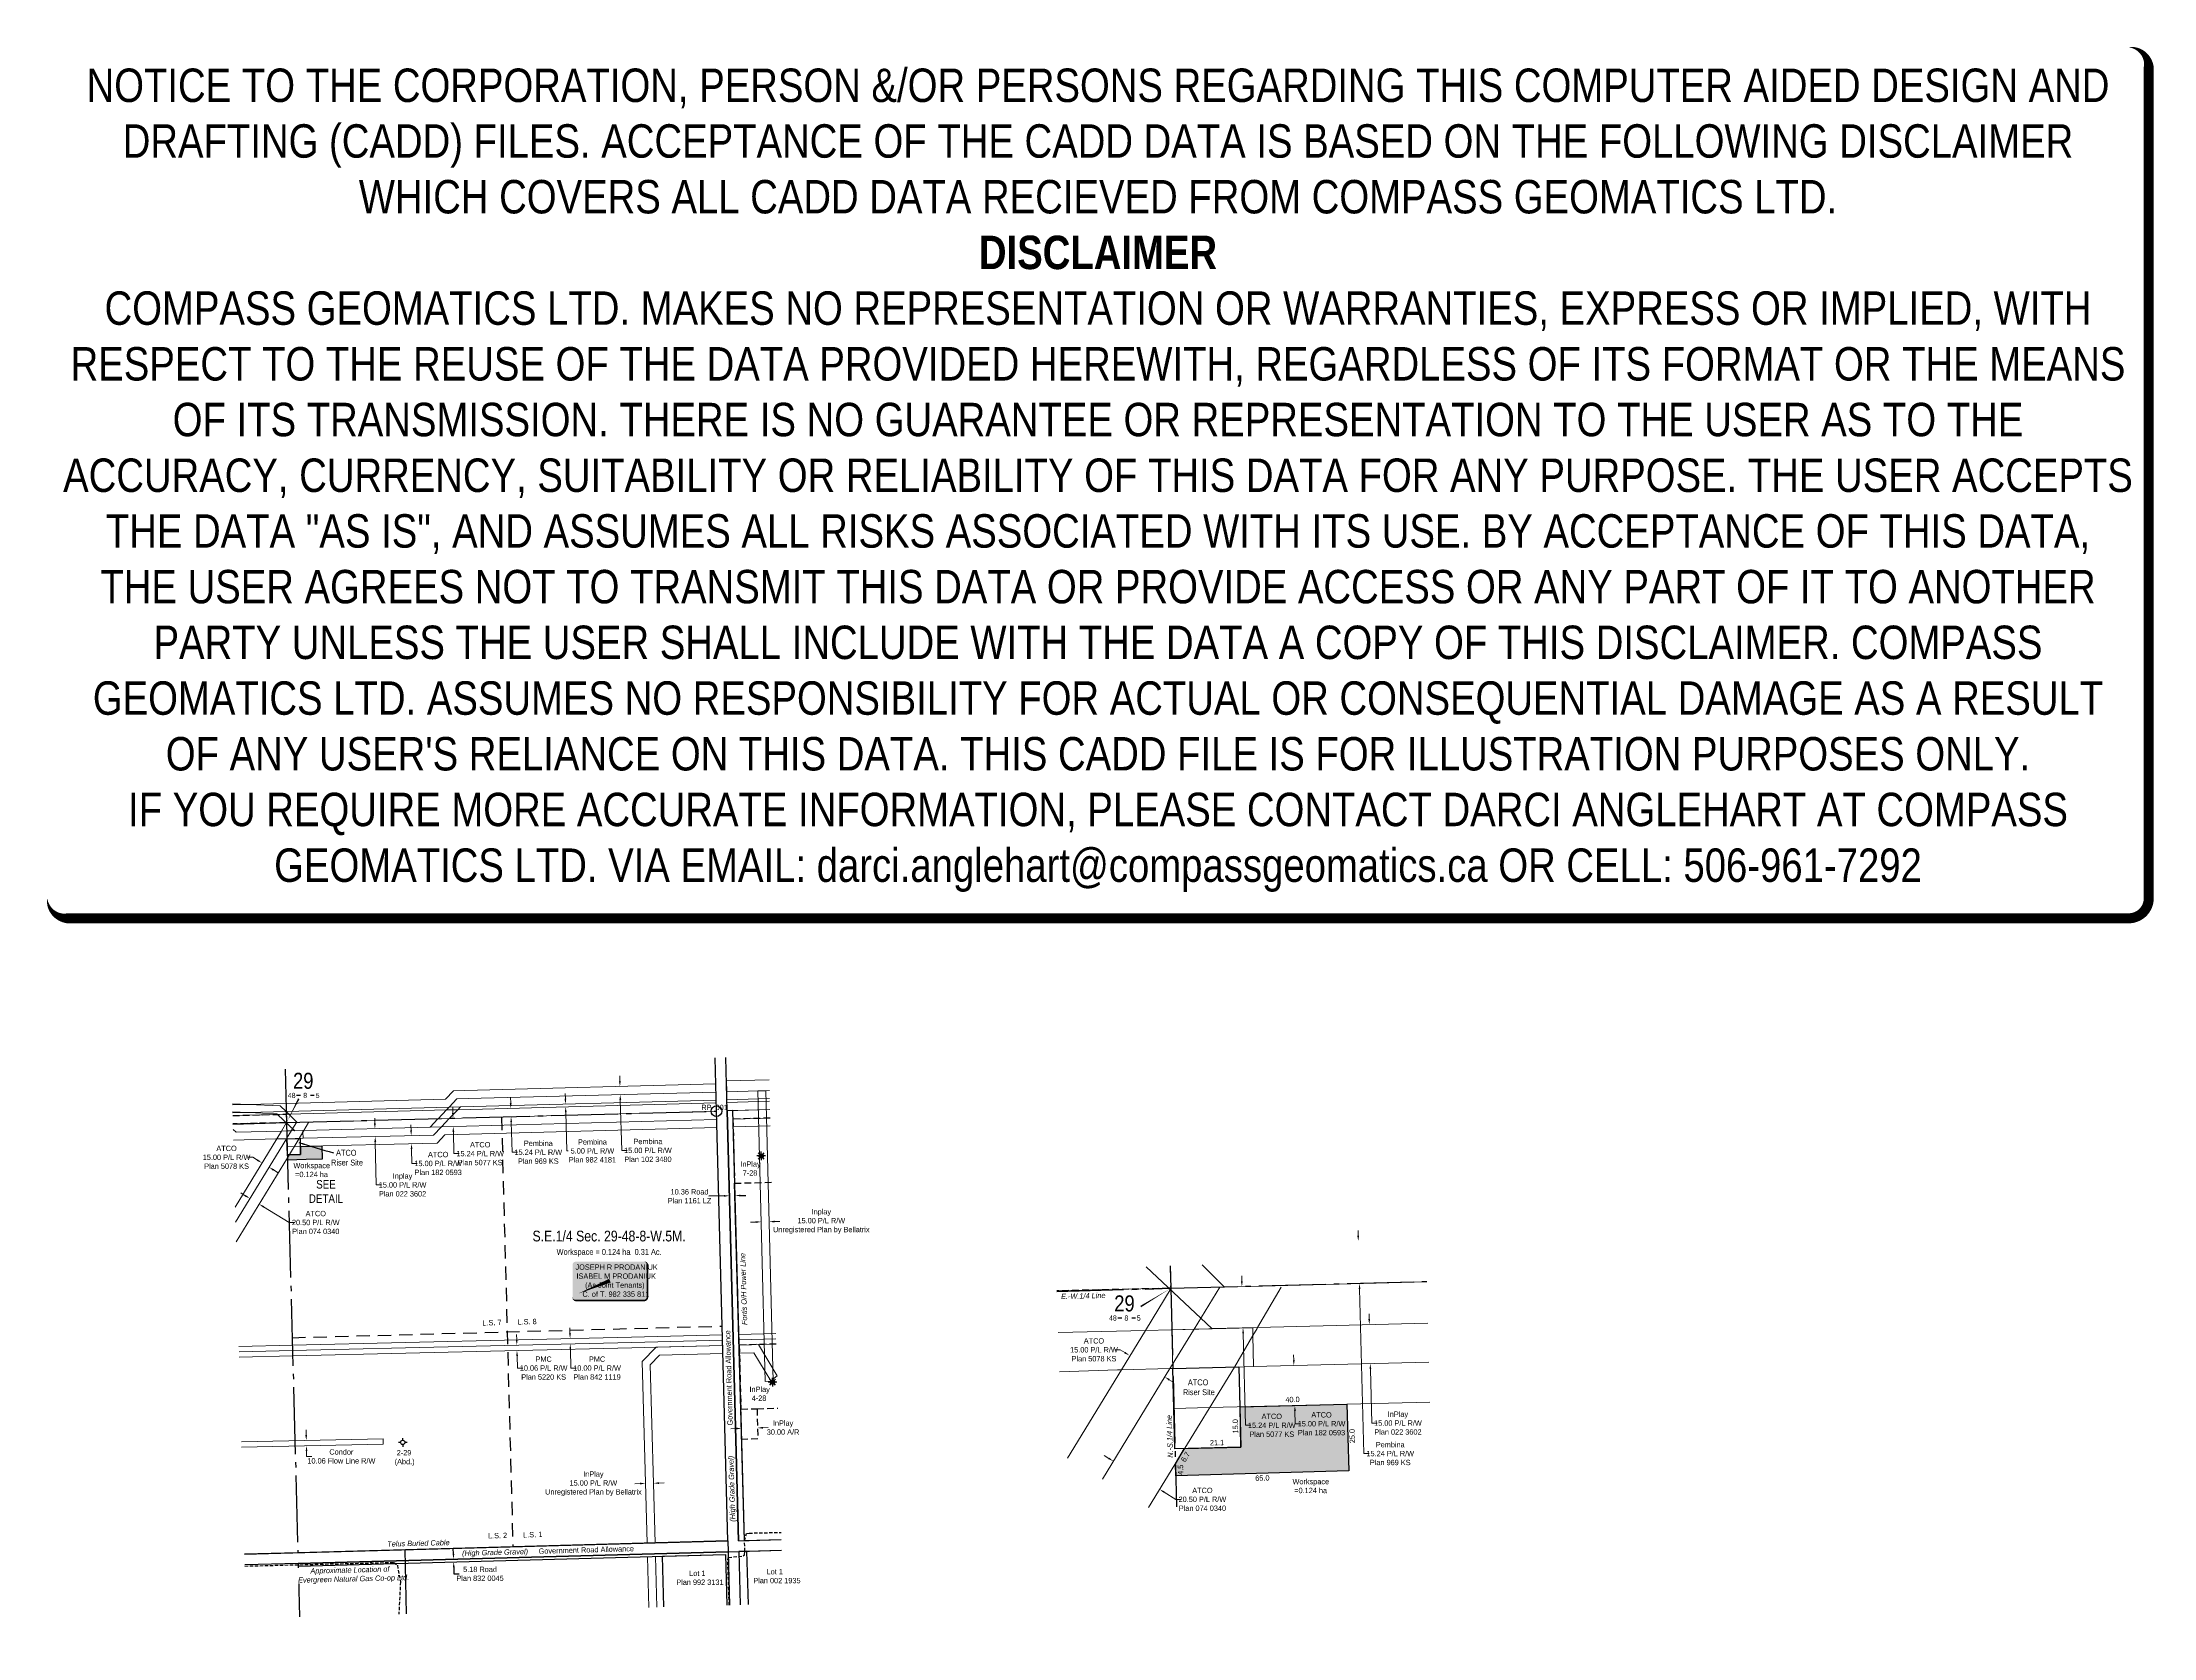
# Model space of a CAD drawing. Extents: x 624192 to 628140, y 5891912 to 5894896.
import ezdxf
from ezdxf.enums import TextEntityAlignment as Align

# ---------------------------------------------------------------- set-up
doc = ezdxf.new("R2010")
doc.units = 0
doc.header["$LTSCALE"] = 5
doc.header["$PDSIZE"] = 0.5
for name, pattern in [('foc-ACCESSROAD', [3.75, 2.5, -1.25]), ('foc-LSD', [8, 5, -3]), ('foc-QUARTERLINE', [33, 25, -3, 2, -3]), ('UG_PIPE', [1.875, 1.25, -0.625])]:
    doc.linetypes.add(name, pattern=pattern)
doc.layers.get('Defpoints').update_dxf_attribs({"color": 9})
for name, color, linetype in [('10', 1, 'Continuous'), ('35', 37, 'Continuous'), ('9', 3, 'Continuous'), ('AS-OWNER', 7, 'Continuous'), ('AS-PIPE-UG', 44, 'UG_PIPE'), ('AS-PIPE-UG-T', 44, 'Continuous'), ('AS-POWER', 104, 'foc-POWER'), ('AS-POWER-T', 104, 'Continuous'), ('AS-TELUS', 224, 'foc-TEL'), ('C-RW', 13, 'Continuous'), ('C-SYMBOL', 7, 'Continuous'), ('C-WS', 13, 'foc-ACCESSROAD'), ('DETAIL-T', 7, 'Continuous'), ('F-AR', 190, 'foc-ACCESSROAD'), ('F-RW', 190, 'Continuous'), ('F-WS', 190, 'foc-ACCESSROAD'), ('F-WS-S', 190, 'Continuous'), ('L-AREAREQUIRED', 7, 'Continuous'), ('L-ROAD-T', 7, 'Continuous'), ('L-SEC', 7, 'Continuous'), ('L-SECLBL', 7, 'Continuous'), ('L-SECQ', 8, 'foc-QUARTERLINE'), ('L-SECTION-LSD', 7, 'foc-LSD'), ('L-TITLEDB', 4, 'Continuous'), ('L-TITLEDB-T', 4, 'Continuous'), ('P-TEMP-H', 41, 'Continuous'), ('P-TEMP_WORKSPACE', 46, 'Continuous')]:
    doc.layers.add(name, color=color, linetype=linetype)
for name, color, linetype, lineweight in [('C-RW-T', 13, 'Continuous', 9), ('C-WS-T', 13, 'Continuous', 9), ('F-AR-T', 190, 'Continuous', 9), ('F-RW-T', 190, 'Continuous', 9), ('F-WS-T', 190, 'Continuous', 9), ('Level 27', 250, 'Continuous', 0), ('P-TEMP-T', 46, 'Continuous', 18), ('T-TEXT', 48, 'Continuous', 18)]:
    doc.layers.add(name, color=color, linetype=linetype, lineweight=lineweight)
doc.layers.add('DISCLAIMER', color=7, linetype='Continuous', plot=False)
doc.styles.add('100L', font='ARIALN.TTF', dxfattribs={"height": 11})
doc.styles.add('175L', font='ARIALN.TTF', dxfattribs={"height": 20})
doc.styles.add('80', font='ARIALN.TTF', dxfattribs={"height": 10})
doc.styles.add('80CG', font='ARIALN.TTF', dxfattribs={"height": 10})
doc.styles.add('80L', font='ARIALN.TTF', dxfattribs={"height": 10})
doc.styles.add('80LS', font='ARIALNI.TTF', dxfattribs={"height": 10})
doc.styles.add('foc-LtypeFont', font='ARIALN.TTF', dxfattribs={"height": 7.35})
doc.styles.add('SIMPLEX', font='ARIALN.TTF')
doc.linetypes.add('foc-POWER', pattern='A,6,-1,["P",foc-LtypeFont,S=0.2,R=0,X=-0.625,Y=-0.75],-1.24,4', length=12.24)
doc.linetypes.add('foc-TEL', pattern='A,2,-1,["T",foc-LtypeFont,S=0.2,R=0,X=-0.425,Y=-0.75],-1.24,8', length=12.24)
doc.dimstyles.new('Compass 5 000', dxfattribs={"dimscale": 5, "dimtxt": 9, "dimasz": 2, "dimexe": 0.2, "dimexo": 0.0625, "dimgap": 0.5, "dimtad": 0, "dimtih": 1, "dimtoh": 1, "dimzin": 0, "dimdsep": 46, "dimtxsty": '80CG', "dimcen": 0.1, "dimse1": 1, "dimse2": 1, "dimclrd": 256, "dimclrt": 256, "dimaunit": 1, "dimadec": 4, "dimazin": 0, "dimtfac": 0.06, "dimtofl": 0, "dimtmove": 0, "dimatfit": 1, "dimfxl": 0.2, "dimtolj": 1, "dimtzin": 0, "dimlwd": -1, "dimarcsym": 0})

# ---------------------------------------------------------------- blocks, each defined once
blk = doc.blocks.new('L-SECLBL')
at = {"layer": '9', "color": 7}
for p, q in [((-5.1, -27.8), (-12.3, -27.8)), ((20.7, -27.8), (13.5, -27.8))]:
    blk.add_line(p, q, dxfattribs=at)
at = {"layer": '10', "color": 2, "style": 'SIMPLEX'}
blk.add_attdef('SEC', text='', height=30, dxfattribs=at).set_placement((0, 0), align=Align.MIDDLE)
at = {"layer": '10', "color": 5, "style": '80L'}
blk.add_attdef('TWP', text='', height=9.5, dxfattribs=at).set_placement((-14.4, -27.4), align=Align.MIDDLE_RIGHT)
blk.add_attdef('RGE', text='', height=9.5, dxfattribs=at).set_placement((3.6, -27.4), align=Align.MIDDLE_CENTER)
blk.add_attdef('MER', text='', height=9.5, dxfattribs=at).set_placement((23.2, -27.4), align=Align.MIDDLE_LEFT)
blk = doc.blocks.new('*U423')
h = blk.add_hatch(color=59)
edge = h.paths.add_edge_path()
edge.add_line((-64, -37), (64, -37))
edge.add_arc((64, -31), 6, 270, 360)
edge.add_line((70, -31), (70, 29.5))
edge.add_arc((64, 29.5), 6, 0, 90)
edge.add_line((64, 35.5), (-64, 35.5))
edge.add_arc((-64, 29.5), 6, 90, 180)
edge.add_line((-70, 29.5), (-70, -31))
edge.add_arc((-64, -31), 6, 180, 270)
at = {"color": 1, "flags": 128}
blk.add_lwpolyline([(-64, -37, 3, 3, 0), (64, -37, 3, 3, 0.414214), (70, -31, 3, 3, 0), (70, 29.5, 3, 0, 0.414214), (64, 35.5, 0, 0, 0), (-64, 35.5, 0, 0, 0.414214), (-70, 29.5, 0, 0, 0), (-70, -31, 0, 3, 0.414214)], format="xyseb", close=True, dxfattribs=at)
blk.add_lwpolyline([(-59.4, -24.2, 0, 7.5, 0), (0, 0, 0, 0, 0)], format="xyseb", dxfattribs=at)
at = {"color": 1, "style": '80'}
blk.add_attdef('ENTER_TEXT_001', (-36, -5), '', height=10, dxfattribs=at)
blk = doc.blocks.new('*D424')
at = {"layer": 'C-RW-T', "transparency": 16777216}
for p, q in [((624571.9, 5892739.1), (624563.4, 5892744.3)), ((624606, 5892718.3), (624654.1, 5892689)), ((624654.1, 5892689), (624664.1, 5892689))]:
    blk.add_line(p, q, dxfattribs=at)
for points in [[(624572.8, 5892740.5), (624571.1, 5892737.7), (624580.5, 5892733.9)], [(624606.9, 5892719.7), (624605.2, 5892716.9), (624597.5, 5892723.5)]]:
    blk.add_solid(points, dxfattribs=at)
at = {"layer": 'Defpoints', "color": 0, "transparency": 16777216}
for p in [(624596.1, 5892759.5), (624613.1, 5892749.1), (624597.5, 5892723.5)]:
    blk.add_point(p, dxfattribs=at)
at = {"layer": 'C-RW-T', "transparency": 16777216, "insert": (624703.6, 5892689), "char_height": 10, "attachment_point": 5, "style": '80CG'}
blk.add_mtext('\\A1;ATCO\\P20.50 P/L R/W\\PPlan 074 0340', dxfattribs=at)
blk = doc.blocks.new('*D425')
at = {"layer": 'C-RW-T', "transparency": 16777216}
for p, q in [((624585.9, 5892810.9), (624575.9, 5892810.9)), ((624594.4, 5892805.7), (624585.9, 5892810.9)), ((624624.7, 5892787.3), (624633.3, 5892782.1))]:
    blk.add_line(p, q, dxfattribs=at)
for points in [[(624595.3, 5892807.1), (624593.5, 5892804.3), (624603, 5892800.5)], [(624625.6, 5892788.7), (624623.8, 5892785.8), (624616.2, 5892792.5)]]:
    blk.add_solid(points, dxfattribs=at)
at = {"layer": 'Defpoints', "color": 0, "transparency": 16777216}
for p in [(624616.2, 5892792.5), (624574.1, 5892753.1), (624587.3, 5892745)]:
    blk.add_point(p, dxfattribs=at)
at = {"layer": 'C-RW-T', "transparency": 16777216, "insert": (624536.8, 5892810.9), "char_height": 10, "attachment_point": 5, "style": '80CG'}
blk.add_mtext('\\A1;ATCO\\P15.00 P/L R/W\\PPlan 5078 KS', dxfattribs=at)
blk = doc.blocks.new('*D426')
at = {"layer": 'Defpoints', "color": 0, "transparency": 16777216}
for p in [(624753.9, 5892863), (624754.2, 5892848.3), (624814.7, 5892849.8)]:
    blk.add_point(p, dxfattribs=at)
at = {"layer": 'F-RW-T', "transparency": 16777216}
for p, q in [((624814.1, 5892874.4), (624813.8, 5892884.4)), ((624814.9, 5892839.8), (624816.8, 5892759.3)), ((624816.8, 5892759.3), (624826.8, 5892759.3))]:
    blk.add_line(p, q, dxfattribs=at)
for points in [[(624815.7, 5892874.5), (624812.4, 5892874.4), (624814.3, 5892864.4)], [(624816.6, 5892839.8), (624813.2, 5892839.7), (624814.7, 5892849.8)]]:
    blk.add_solid(points, dxfattribs=at)
at = {"layer": 'F-RW-T', "transparency": 16777216, "insert": (624865.9, 5892759.3), "char_height": 10, "attachment_point": 5, "style": '80CG'}
blk.add_mtext('\\A1;Inplay\\P15.00 P/L R/W\\PPlan 022 3602', dxfattribs=at)
blk = doc.blocks.new('*D429')
at = {"layer": 'Defpoints', "color": 0, "transparency": 16777216}
for p in [(625179.2, 5892472.1), (625263.4, 5892474.1), (625263.7, 5892464)]:
    blk.add_point(p, dxfattribs=at)
at = {"layer": 'F-RW-T', "transparency": 16777216}
for p, q in [((625178.9, 5892482.1), (625178.7, 5892492)), ((625179.7, 5892451.9), (625180.5, 5892416.7)), ((625180.5, 5892416.7), (625190.5, 5892416.7))]:
    blk.add_line(p, q, dxfattribs=at)
for points in [[(625180.6, 5892482.1), (625177.3, 5892482), (625179.2, 5892472.1)], [(625181.3, 5892452), (625178, 5892451.9), (625179.4, 5892461.9)]]:
    blk.add_solid(points, dxfattribs=at)
at = {"layer": 'F-RW-T', "transparency": 16777216, "insert": (625229.6, 5892416.7), "char_height": 10, "attachment_point": 5, "style": '80CG'}
blk.add_mtext('\\A1;PMC\\P10.00 P/L R/W\\PPlan 842 1119', dxfattribs=at)
blk = doc.blocks.new('*D430')
at = {"layer": 'Defpoints', "color": 0, "transparency": 16777216}
for p in [(625201.5, 5892462.5), (625079.8, 5892449.6), (625201.7, 5892452.5)]:
    blk.add_point(p, dxfattribs=at)
at = {"layer": 'F-RW-T', "transparency": 16777216}
for p, q in [((625079.4, 5892469.5), (625079.1, 5892479.5)), ((625080.1, 5892439.6), (625080.6, 5892416.7)), ((625080.6, 5892416.7), (625090.6, 5892416.7))]:
    blk.add_line(p, q, dxfattribs=at)
for points in [[(625081, 5892469.6), (625077.7, 5892469.5), (625079.6, 5892459.5)], [(625081.7, 5892439.6), (625078.4, 5892439.5), (625079.8, 5892449.6)]]:
    blk.add_solid(points, dxfattribs=at)
at = {"layer": 'F-RW-T', "transparency": 16777216, "insert": (625129.7, 5892416.7), "char_height": 10, "attachment_point": 5, "style": '80CG'}
blk.add_mtext('\\A1;PMC\\P10.06 P/L R/W\\PPlan 5220 KS', dxfattribs=at)
blk = doc.blocks.new('*D431')
at = {"layer": 'C-RW-T', "transparency": 16777216}
for p, q in [((624881.9, 5892861.4), (624881.6, 5892871.4)), ((624882.7, 5892826.4), (624883.4, 5892799.4)), ((624883.4, 5892799.4), (624893.4, 5892799.4))]:
    blk.add_line(p, q, dxfattribs=at)
for points in [[(624883.5, 5892861.4), (624880.2, 5892861.3), (624882.1, 5892851.4)], [(624884.4, 5892826.5), (624881.1, 5892826.4), (624882.5, 5892836.4)]]:
    blk.add_solid(points, dxfattribs=at)
at = {"layer": 'Defpoints', "color": 0, "transparency": 16777216}
for p in [(624882.5, 5892836.4), (624883.4, 5892851.4), (624883.8, 5892836.4)]:
    blk.add_point(p, dxfattribs=at)
at = {"layer": 'C-RW-T', "transparency": 16777216, "insert": (624932.5, 5892799.4), "char_height": 10, "attachment_point": 5, "style": '80CG'}
blk.add_mtext('\\A1;ATCO\\P15.00 P/L R/W\\PPlan 182 0593', dxfattribs=at)
blk = doc.blocks.new('*D432')
at = {"layer": 'Defpoints', "color": 0, "transparency": 16777216}
for p in [(625014.7, 5892901.2), (625015.1, 5892885.4), (625068.8, 5892886.8)]:
    blk.add_point(p, dxfattribs=at)
at = {"layer": 'F-RW-T', "transparency": 16777216}
for p, q in [((625068.1, 5892912.6), (625067.8, 5892922.6)), ((625069.1, 5892876.8), (625070.6, 5892820.4)), ((625070.6, 5892820.4), (625080.6, 5892820.4))]:
    blk.add_line(p, q, dxfattribs=at)
for points in [[(625069.8, 5892912.7), (625066.4, 5892912.6), (625068.4, 5892902.6)], [(625070.7, 5892876.9), (625067.4, 5892876.8), (625068.8, 5892886.8)]]:
    blk.add_solid(points, dxfattribs=at)
at = {"layer": 'F-RW-T', "transparency": 16777216, "insert": (625119.7, 5892820.4), "char_height": 10, "attachment_point": 5, "style": '80CG'}
blk.add_mtext('\\A1;Pembina\\P15.24 P/L R/W\\PPlan 969 KS', dxfattribs=at)
blk = doc.blocks.new('*D433')
at = {"layer": 'Defpoints', "color": 0, "transparency": 16777216}
for p in [(625139, 5892909.6), (625139.1, 5892904.5), (625170.8, 5892905.3)]:
    blk.add_point(p, dxfattribs=at)
at = {"layer": 'F-RW-T', "transparency": 16777216}
for p, q in [((625170.4, 5892920.4), (625170.1, 5892930.4)), ((625171, 5892895.3), (625172.9, 5892822.9)), ((625172.9, 5892822.9), (625182.9, 5892822.9))]:
    blk.add_line(p, q, dxfattribs=at)
for points in [[(625172, 5892920.5), (625168.7, 5892920.4), (625170.6, 5892910.4)], [(625172.7, 5892895.4), (625169.4, 5892895.3), (625170.8, 5892905.3)]]:
    blk.add_solid(points, dxfattribs=at)
at = {"layer": 'F-RW-T', "transparency": 16777216, "insert": (625220.9, 5892822.9), "char_height": 10, "attachment_point": 5, "style": '80CG', "bg_fill": 3, "box_fill_scale": 1.1, "bg_fill_color": 256, "bg_fill_true_color": 13158600, "bg_fill_transparency": 0}
blk.add_mtext('\\A1;Pembina\\P5.00 P/L R/W\\PPlan 982 4181', dxfattribs=at)
blk = doc.blocks.new('*D434')
at = {"layer": 'C-RW-T', "transparency": 16777216}
for p, q in [((624959.9, 5892893.9), (624959.6, 5892903.9)), ((624960.9, 5892858.3), (624962, 5892817.8)), ((624962, 5892817.8), (624972, 5892817.8))]:
    blk.add_line(p, q, dxfattribs=at)
for points in [[(624961.6, 5892894), (624958.3, 5892893.9), (624960.2, 5892883.9)], [(624962.6, 5892858.4), (624959.2, 5892858.3), (624960.6, 5892868.3)]]:
    blk.add_solid(points, dxfattribs=at)
at = {"layer": 'Defpoints', "color": 0, "transparency": 16777216}
for p in [(624960.6, 5892868.3), (624965.1, 5892884.1), (624965.5, 5892868.5)]:
    blk.add_point(p, dxfattribs=at)
at = {"layer": 'C-RW-T', "transparency": 16777216, "insert": (625011.1, 5892817.8), "char_height": 10, "attachment_point": 5, "style": '80CG'}
blk.add_mtext('\\A1;ATCO\\P15.24 P/L R/W\\PPlan 5077 KS', dxfattribs=at)
blk = doc.blocks.new('*D435')
at = {"layer": 'Defpoints', "color": 0, "transparency": 16777216}
for p in [(625246.1, 5892942.7), (625272.4, 5892943.4), (625246.5, 5892927.5)]:
    blk.add_point(p, dxfattribs=at)
at = {"layer": 'F-RW-T', "transparency": 16777216}
for p, q in [((625272.1, 5892953.4), (625271.9, 5892963.4)), ((625273.1, 5892918.3), (625275.6, 5892823.8)), ((625275.6, 5892823.8), (625285.6, 5892823.8))]:
    blk.add_line(p, q, dxfattribs=at)
for points in [[(625273.8, 5892953.4), (625270.5, 5892953.3), (625272.4, 5892943.4)], [(625274.7, 5892918.3), (625271.4, 5892918.2), (625272.8, 5892928.3)]]:
    blk.add_solid(points, dxfattribs=at)
at = {"layer": 'F-RW-T', "transparency": 16777216, "insert": (625324.7, 5892823.8), "char_height": 10, "attachment_point": 5, "style": '80CG'}
blk.add_mtext('\\A1;Pembina\\P15.00 P/L R/W\\PPlan 102 3480', dxfattribs=at)
blk = doc.blocks.new('GAS')
h = blk.add_hatch(color=255)
h.dxf.hatch_style = 1
edge = h.paths.add_edge_path()
edge.add_arc((0, 0), 0.9, 0, 360)
for p, q in [((-0.81, 0), (-1.62, 0)), ((-0.57, 0.57), (-1.14, 1.14)), ((0, 0.81), (0, 1.62)), ((0.57, 0.57), (1.14, 1.14)), ((1.62, 0), (0.81, 0)), ((-0.57, -0.57), (-1.14, -1.14)), ((0, -0.81), (0, -1.62)), ((1.14, -1.14), (0.57, -0.57))]:
    blk.add_line(p, q)
blk.add_circle((0, 0), 0.8)
blk = doc.blocks.new('GABD')
for p, q in [((-0.81, 0), (-1.62, 0)), ((0, 0.81), (0, 1.62)), ((1.62, 0), (0.81, 0)), ((0, -0.81), (0, -1.62))]:
    blk.add_line(p, q)
blk.add_circle((0, 0), 0.8)
blk = doc.blocks.new('*D451')
at = {"layer": 'Defpoints', "color": 0, "transparency": 16777216}
for p in [(625487.8, 5892739.3), (625479.1, 5892664), (625489.7, 5892664.3)]:
    blk.add_point(p, dxfattribs=at)
at = {"layer": 'L-TITLEDB-T', "transparency": 16777216}
for p, q in [((625467.2, 5892738.8), (625438.5, 5892738)), ((625497.8, 5892739.6), (625507.8, 5892739.8))]:
    blk.add_line(p, q, dxfattribs=at)
for points in [[(625467.1, 5892740.4), (625467.2, 5892737.1), (625477.2, 5892739)], [(625497.7, 5892741.2), (625497.8, 5892737.9), (625487.8, 5892739.3)]]:
    blk.add_solid(points, dxfattribs=at)
at = {"layer": 'L-TITLEDB-T', "transparency": 16777216, "insert": (625402.5, 5892738), "char_height": 10, "attachment_point": 5, "style": '80CG'}
blk.add_mtext('\\A1;10.36 Road\\PPlan 1161 LZ', dxfattribs=at)
blk = doc.blocks.new('*D452')
at = {"layer": 'Defpoints', "color": 0, "transparency": 16777216}
for p in [(625499.6, 5892308.7), (625529.6, 5892309.6), (625529.7, 5892304.8)]:
    blk.add_point(p, dxfattribs=at)
at = {"layer": 'F-AR-T', "transparency": 16777216}
for p, q in [((625489.7, 5892303.7), (625479.7, 5892303.4)), ((625539.7, 5892305.1), (625549.7, 5892305.4))]:
    blk.add_line(p, q, dxfattribs=at)
for points in [[(625489.7, 5892305.4), (625489.8, 5892302), (625499.7, 5892304)], [(625539.6, 5892306.8), (625539.7, 5892303.4), (625529.7, 5892304.8)]]:
    blk.add_solid(points, dxfattribs=at)
at = {"layer": 'F-AR-T', "transparency": 16777216, "insert": (625577.4, 5892305.4), "char_height": 10, "attachment_point": 5, "style": '80CG'}
blk.add_mtext('\\A1;InPlay\\P30.00 A/R', dxfattribs=at)
blk = doc.blocks.new('*D453')
at = {"layer": 'Defpoints', "color": 0, "transparency": 16777216}
for p in [(624961.4, 5892054.1), (624965.9, 5892059.4), (624966.1, 5892054.2)]:
    blk.add_point(p, dxfattribs=at)
at = {"layer": 'L-TITLEDB-T', "transparency": 16777216}
for p, q in [((624961, 5892069.2), (624960.7, 5892079.2)), ((624961.7, 5892044.1), (624962, 5892031.9)), ((624962, 5892031.9), (624972, 5892031.9))]:
    blk.add_line(p, q, dxfattribs=at)
for points in [[(624962.7, 5892069.3), (624959.3, 5892069.2), (624961.3, 5892059.3)], [(624963.4, 5892044.1), (624960, 5892044), (624961.4, 5892054.1)]]:
    blk.add_solid(points, dxfattribs=at)
at = {"layer": 'L-TITLEDB-T', "transparency": 16777216, "insert": (625010.8, 5892031.9), "char_height": 10, "attachment_point": 5, "style": '80CG'}
blk.add_mtext('\\A1;5.18 Road\\PPlan 832 0045', dxfattribs=at)
blk = doc.blocks.new('*D455')
at = {"layer": 'C-RW-T', "transparency": 16777216}
for p, q in [((626207.8, 5892450.9), (626197.8, 5892450.9)), ((626216.4, 5892445.7), (626207.8, 5892450.9)), ((626299.6, 5892395), (626308.1, 5892389.8))]:
    blk.add_line(p, q, dxfattribs=at)
for points in [[(626217.2, 5892447.1), (626215.5, 5892444.2), (626224.9, 5892440.5)], [(626300.4, 5892396.4), (626298.7, 5892393.5), (626291, 5892400.2)]]:
    blk.add_solid(points, dxfattribs=at)
at = {"layer": 'Defpoints', "color": 0, "transparency": 16777216}
for p in [(626291, 5892400.2), (625927.7, 5891952.6), (625993.8, 5891912.3)]:
    blk.add_point(p, dxfattribs=at)
at = {"layer": 'C-RW-T', "transparency": 16777216, "insert": (626158.7, 5892450.9), "char_height": 10, "attachment_point": 5, "style": '80CG'}
blk.add_mtext('\\A1;ATCO\\P15.00 P/L R/W\\PPlan 5078 KS', dxfattribs=at)
blk = doc.blocks.new('*D454')
at = {"layer": 'Defpoints', "color": 0, "transparency": 16777216}
for p in [(626826.8, 5892502), (626675.4, 5892425), (626828.6, 5892428.7)]:
    blk.add_point(p, dxfattribs=at)
at = {"layer": 'F-RW-T', "transparency": 16777216}
for p, q in [((626673.3, 5892508.3), (626673.1, 5892518.3)), ((626675.6, 5892415), (626678, 5892313.8)), ((626678, 5892313.8), (626688, 5892313.8))]:
    blk.add_line(p, q, dxfattribs=at)
for points in [[(626675, 5892508.3), (626671.7, 5892508.3), (626673.6, 5892498.3)], [(626677.3, 5892415), (626673.9, 5892415), (626675.4, 5892425)]]:
    blk.add_solid(points, dxfattribs=at)
at = {"layer": 'F-RW-T', "transparency": 16777216, "insert": (626727.1, 5892313.8), "char_height": 10, "attachment_point": 5, "style": '80CG'}
blk.add_mtext('\\A1;InPlay\\P15.00 P/L R/W\\PPlan 022 3602', dxfattribs=at)
blk = doc.blocks.new('*D456')
at = {"layer": 'C-RW-T', "transparency": 16777216}
for p, q in [((626532.3, 5892431.6), (626532, 5892441.6)), ((626534.6, 5892336.6), (626535.2, 5892312.6)), ((626535.2, 5892312.6), (626545.2, 5892312.6))]:
    blk.add_line(p, q, dxfattribs=at)
for points in [[(626534, 5892431.6), (626530.6, 5892431.5), (626532.5, 5892421.6)], [(626536.2, 5892336.7), (626532.9, 5892336.6), (626534.3, 5892346.6)]]:
    blk.add_solid(points, dxfattribs=at)
at = {"layer": 'Defpoints', "color": 0, "transparency": 16777216}
for p in [(626545.7, 5892421.9), (626534.3, 5892346.6), (626547.5, 5892346.9)]:
    blk.add_point(p, dxfattribs=at)
at = {"layer": 'C-RW-T', "transparency": 16777216, "insert": (626584.2, 5892312.6), "char_height": 10, "attachment_point": 5, "style": '80CG'}
blk.add_mtext('\\A1;ATCO\\P15.00 P/L R/W\\PPlan 182 0593', dxfattribs=at)
blk = doc.blocks.new('*D460')
at = {"layer": 'Defpoints', "color": 0, "transparency": 16777216}
for p in [(626544.3, 5892651.3), (626546.4, 5892572), (626655.1, 5892574.9)]:
    blk.add_point(p, dxfattribs=at)
at = {"layer": 'F-RW-T', "transparency": 16777216}
for p, q in [((626652.8, 5892664.2), (626652.5, 5892674.2)), ((626655.4, 5892564.9), (626663.6, 5892256.8)), ((626663.6, 5892256.8), (626673.6, 5892256.8))]:
    blk.add_line(p, q, dxfattribs=at)
for points in [[(626654.4, 5892664.2), (626651.1, 5892664.2), (626653, 5892654.2)], [(626657.1, 5892564.9), (626653.7, 5892564.8), (626655.1, 5892574.9)]]:
    blk.add_solid(points, dxfattribs=at)
at = {"layer": 'F-RW-T', "transparency": 16777216, "insert": (626712.7, 5892256.8), "char_height": 10, "attachment_point": 5, "style": '80CG'}
blk.add_mtext('\\A1;Pembina\\P15.24 P/L R/W\\PPlan 969 KS', dxfattribs=at)
blk = doc.blocks.new('*D465')
at = {"layer": 'C-RW-T', "transparency": 16777216}
for p, q in [((626186.5, 5892247.8), (626178, 5892253)), ((626290.1, 5892184.6), (626312, 5892171.2)), ((626312, 5892171.2), (626322, 5892171.2))]:
    blk.add_line(p, q, dxfattribs=at)
for points in [[(626187.4, 5892249.2), (626185.6, 5892246.4), (626195, 5892242.6)], [(626291, 5892186), (626289.2, 5892183.2), (626281.5, 5892189.8)]]:
    blk.add_solid(points, dxfattribs=at)
at = {"layer": 'Defpoints', "color": 0, "transparency": 16777216}
for p in [(626187.3, 5892229.9), (626281.5, 5892189.8), (626273.8, 5892177.1)]:
    blk.add_point(p, dxfattribs=at)
at = {"layer": 'C-RW-T', "transparency": 16777216, "insert": (626361.5, 5892171.2), "char_height": 10, "attachment_point": 5, "style": '80CG'}
blk.add_mtext('\\A1;ATCO\\P20.50 P/L R/W\\PPlan 074 0340', dxfattribs=at)
blk = doc.blocks.new('*D466')
at = {"layer": 'C-RW-T', "transparency": 16777216}
for p, q in [((626435.2, 5892579.1), (626434.9, 5892589.1)), ((626437.7, 5892482), (626442.1, 5892309.7)), ((626442.1, 5892309.7), (626452.1, 5892309.7))]:
    blk.add_line(p, q, dxfattribs=at)
for points in [[(626436.8, 5892579.1), (626433.5, 5892579.1), (626435.4, 5892569.1)], [(626439.3, 5892482), (626436, 5892481.9), (626437.4, 5892492)]]:
    blk.add_solid(points, dxfattribs=at)
at = {"layer": 'Defpoints', "color": 0, "transparency": 16777216}
for p in [(626522.1, 5892571.3), (626437.4, 5892492), (626524.1, 5892494.2)]:
    blk.add_point(p, dxfattribs=at)
at = {"layer": 'C-RW-T', "transparency": 16777216, "insert": (626491.2, 5892309.7), "char_height": 10, "attachment_point": 5, "style": '80CG'}
blk.add_mtext('\\A1;ATCO\\P15.24 P/L R/W\\PPlan 5077 KS', dxfattribs=at)
blk = doc.blocks.new('*D467')
at = {"layer": 'Defpoints', "color": 0, "transparency": 16777216}
for p in [(625318.2, 5892271.6), (625333.2, 5892272), (625320.1, 5892201)]:
    blk.add_point(p, dxfattribs=at)
at = {"layer": 'F-RW-T', "transparency": 16777216}
for p, q in [((625310.1, 5892200.7), (625300.1, 5892200.4)), ((625345.1, 5892201.6), (625355.1, 5892201.9))]:
    blk.add_line(p, q, dxfattribs=at)
for points in [[(625310.1, 5892202.4), (625310.2, 5892199), (625320.1, 5892201)], [(625345.1, 5892203.3), (625345.2, 5892200), (625335.1, 5892201.4)]]:
    blk.add_solid(points, dxfattribs=at)
at = {"layer": 'F-RW-T', "transparency": 16777216, "insert": (625222.7, 5892200.4), "char_height": 10, "attachment_point": 5, "style": '80CG'}
blk.add_mtext('\\A1;InPlay\\P15.00 P/L R/W\\PUnregistered Plan by Bellatrix', dxfattribs=at)
blk = doc.blocks.new('*D468')
at = {"layer": 'Defpoints', "color": 0, "transparency": 16777216}
for p in [(624684.7, 5892281.5), (624684.9, 5892271.4), (624686.1, 5892271.5)]:
    blk.add_point(p, dxfattribs=at)
at = {"layer": 'F-RW-T', "transparency": 16777216}
for p, q in [((624685.7, 5892291.5), (624685.4, 5892301.5)), ((624686.3, 5892261.5), (624686.5, 5892251.5)), ((624686.5, 5892251.5), (624696.5, 5892251.5))]:
    blk.add_line(p, q, dxfattribs=at)
for points in [[(624687.3, 5892291.5), (624684, 5892291.5), (624685.9, 5892281.5)], [(624688, 5892261.5), (624684.7, 5892261.4), (624686.1, 5892271.5)]]:
    blk.add_solid(points, dxfattribs=at)
at = {"layer": 'F-RW-T', "transparency": 16777216, "insert": (624751.5, 5892251.5), "char_height": 10, "attachment_point": 5, "style": '80CG'}
blk.add_mtext('\\A1;Condor\\P10.06 Flow Line R/W', dxfattribs=at)
blk = doc.blocks.new('*D470')
at = {"layer": 'Defpoints', "color": 0, "transparency": 16777216}
for p in [(625536.6, 5892682.6), (625551.4, 5892690.5), (625551.6, 5892683)]:
    blk.add_point(p, dxfattribs=at)
at = {"layer": 'F-RW-T', "transparency": 16777216}
for p, q in [((625526.4, 5892689.9), (625516.4, 5892689.7)), ((625561.4, 5892690.8), (625571.4, 5892691))]:
    blk.add_line(p, q, dxfattribs=at)
for points in [[(625526.4, 5892691.6), (625526.5, 5892688.2), (625536.4, 5892690.2)], [(625561.4, 5892692.4), (625561.4, 5892689.1), (625551.4, 5892690.5)]]:
    blk.add_solid(points, dxfattribs=at)
at = {"layer": 'F-RW-T', "transparency": 16777216, "insert": (625648.9, 5892691), "char_height": 10, "attachment_point": 5, "style": '80CG'}
blk.add_mtext('\\A1;Inplay\\P15.00 P/L R/W\\PUnregistered Plan by Bellatrix', dxfattribs=at)
blk = doc.blocks.new('Disclaimer_Legal')
at = {"layer": 'DISCLAIMER', "color": 254, "flags": 128}
blk.add_lwpolyline([(-3612.9, -1104.6, 37.5, 37.5, 0), (4096.1, -1104.6, 37.5, 37.5, 0.414214), (4171.1, -1029.6, 37.5, 37.5, 0), (4171.1, 2078.7, 37.5, 0, 0.414214), (4096.1, 2153.7, 0, 0, 0), (-3612.9, 2153.7, 0, 0, 0.414214), (-3687.9, 2078.7, 0, 0, 0), (-3687.9, -1029.6, 0, 37.5, 0.414214)], format="xyseb", close=True, dxfattribs=at)
at = {"layer": 'DISCLAIMER', "color": 254, "insert": (241.6, 533.9), "char_height": 125, "width": 7717.568, "attachment_point": 5, "style": '80'}
blk.add_mtext('NOTICE TO THE CORPORATION, PERSON &/OR PERSONS REGARDING THIS COMPUTER AIDED DESIGN AND DRAFTING (CADD) FILES. ACCEPTANCE OF THE CADD DATA IS BASED ON THE FOLLOWING DISCLAIMER WHICH COVERS ALL CADD DATA RECIEVED FROM COMPASS GEOMATICS LTD.\\P{\\fArial Narrow|b1|i0|c0|p34;DISCLAIMER}\\PCOMPASS GEOMATICS LTD. MAKES NO REPRESENTATION OR WARRANTIES, EXPRESS OR IMPLIED, WITH RESPECT TO THE REUSE OF THE DATA PROVIDED HEREWITH, REGARDLESS OF ITS FORMAT OR THE MEANS OF ITS TRANSMISSION. THERE IS NO GUARANTEE OR REPRESENTATION TO THE USER AS TO THE ACCURACY, CURRENCY, SUITABILITY OR RELIABILITY OF THIS DATA FOR ANY PURPOSE. THE USER ACCEPTS THE DATA "AS IS", AND ASSUMES ALL RISKS ASSOCIATED WITH ITS USE. BY ACCEPTANCE OF THIS DATA, THE USER AGREES NOT TO TRANSMIT THIS DATA OR PROVIDE ACCESS OR ANY PART OF IT TO ANOTHER PARTY UNLESS THE USER SHALL INCLUDE WITH THE DATA A COPY OF THIS DISCLAIMER. COMPASS GEOMATICS LTD. ASSUMES NO RESPONSIBILITY FOR ACTUAL OR CONSEQUENTIAL DAMAGE AS A RESULT OF ANY USER\'S RELIANCE ON THIS DATA. THIS CADD FILE IS FOR ILLUSTRATION PURPOSES ONLY.\\PIF YOU REQUIRE MORE ACCURATE INFORMATION, PLEASE CONTACT DARCI ANGLEHART AT COMPASS GEOMATICS LTD. VIA EMAIL: darci.anglehart@compassgeomatics.ca OR CELL: 506-961-7292', dxfattribs=at)

msp = doc.modelspace()

# ---------------------------------------------------------------- hatches: boundary and pattern name
at = {"layer": 'P-TEMP-H'}
h = msp.add_hatch(color=256, dxfattribs=at)
h.dxf.hatch_style = 1
h.paths.add_polyline_path([(624715.768, 5892807.465), (624685.557, 5892806.621), (624650.815, 5892805.65), (624650.696, 5892810.14), (624654.176, 5892815.832), (624675.224, 5892816.352), (624674.874, 5892831.385), (624714.852, 5892832.353)])
h = msp.add_hatch(color=256, dxfattribs=at)
h.dxf.hatch_style = 1
h.paths.add_polyline_path([(626635.082, 5892224.499), (626311.483, 5892215.458), (626310.888, 5892237.906), (626328.288, 5892266.364), (626433.528, 5892268.967), (626431.777, 5892344.132), (626631.666, 5892348.969)])

# ---------------------------------------------------------------- linework, layer by layer
at = {"layer": '35', "color": 3}
msp.add_circle((625452.816, 5892897.253), 9.997, dxfattribs=at)
at = {"layer": 'AS-PIPE-UG'}
for points in [[(625476.647, 5891973.322), (625473.887, 5892057.784), (625474.568, 5892061.586), (625475.561, 5892062.414), (625503.066, 5892065.553), (625505.406, 5892067.655), (625505.683, 5892074.134), (625505.525, 5892094.001), (625508.885, 5892107.48), (625513.859, 5892108.111), (625573.701, 5892109.401)], [(624570.945, 5892046.492), (624849.314, 5892053.308), (624856.14, 5892048.125), (624862.032, 5892016.954), (624858.925, 5891956.457)]]:
    msp.add_lwpolyline(points, dxfattribs=at)
at = {"layer": 'AS-POWER', "flags": 128}
for points in [[(625505.519, 5892094.21), (625486.789, 5892762.448)], [(625505.519, 5892094.21), (625574.055, 5892096.04)]]:
    msp.add_lwpolyline(points, dxfattribs=at)
at = {"layer": 'C-RW', "lineweight": 13}
for points in [[(624547.725, 5892911.223), (624578.133, 5892909.858), (624637.148, 5892907.183), (624648.284, 5892896.605), (624653.463, 5892891.661), (624669.126, 5892876.193), (624932.601, 5892883.194), (624953.639, 5892883.753), (625452.819, 5892897.135), (625453.222, 5892881.926), (624938.602, 5892867.726), (624917.481, 5892867.178), (624681.463, 5892861.092), (624664.377, 5892860.652), (624631.97, 5892891.106), (624630.684, 5892892.322), (624577.239, 5892894.709), (624548.133, 5892896.017)], [(624649.095, 5892875.747), (624639.51, 5892860.01), (624630.524, 5892845.259), (624552.919, 5892717.772)], [(624667.378, 5892876.155), (624657.715, 5892860.48), (624657.453, 5892860.055), (624649.5, 5892847.152), (624648.614, 5892845.699), (624553.669, 5892689.858)], [(624554.665, 5892652.76), (624650.499, 5892809.817), (624672.798, 5892846.287), (624679.697, 5892858.076), (624681.237, 5892860.707), (624681.463, 5892861.092), (624690.316, 5892876.134)], [(626783.187, 5892500.879), (626464.721, 5892492.668), (626379.291, 5892490.465), (626256.031, 5892606.299)], [(626360.773, 5892609.91), (626403.038, 5892568.17), (626781.316, 5892578.222)], [(626302.881, 5892565.943), (626254.955, 5892487.258), (626210.027, 5892413.499), (626109.48, 5892248.324)], [(626394.296, 5892567.98), (626345.98, 5892489.605), (626344.674, 5892487.483), (626304.905, 5892422.967), (626300.476, 5892415.701), (626174.419, 5892208.793)], [(626260.973, 5892156.105), (626309.9, 5892236.289), (626421.396, 5892418.639), (626455.893, 5892477.585), (626463.589, 5892490.74), (626464.721, 5892492.668), (626508.988, 5892567.878)], [(626784.959, 5892427.649), (626457.284, 5892419.746), (626455.893, 5892477.585), (626455.538, 5892492.256), (626304.243, 5892488.531), (626308.151, 5892341.137), (626374.997, 5892342.759), (626786.772, 5892352.722)]]:
    msp.add_lwpolyline(points, dxfattribs=at)
msp.add_lwpolyline([(625453.222, 5892881.926), (624938.602, 5892867.726), (624924.046, 5892852.394), (624679.976, 5892846.501), (624679.697, 5892858.076), (624679.626, 5892861.01), (624649.367, 5892860.265), (624650.149, 5892830.786), (624663.518, 5892831.11), (624930.663, 5892837.574), (624945.232, 5892852.925), (625453.619, 5892866.939)], close=True, dxfattribs=at)
at = {"layer": 'C-WS', "linetype": 'Continuous'}
for points in [[(624650.548, 5892815.742), (624649.753, 5892845.727), (624674.456, 5892846.36), (624675.224, 5892816.352)], [(626310.145, 5892265.915), (626306.17, 5892415.843), (626429.686, 5892419.005), (626433.528, 5892268.967)]]:
    msp.add_lwpolyline(points, close=True, dxfattribs=at)
at = {"layer": 'F-AR'}
msp.add_lwpolyline([(625530.262, 5892284.225), (625500.284, 5892283.395), (625498.72, 5892339.904), (625528.699, 5892340.734)], close=True, dxfattribs=at)
at = {"layer": 'F-RW', "lineweight": 13}
for points in [[(625451.878, 5892932.96), (625451.479, 5892948.157), (624982.123, 5892935.591), (624960.991, 5892935.038), (624946.285, 5892919.462), (624647.889, 5892911.677), (624578.133, 5892909.858), (624547.783, 5892909.066)], [(624549.565, 5892842.703), (624629.045, 5892845.223), (624630.524, 5892845.259), (624648.614, 5892845.699), (624649.538, 5892845.722), (624679.976, 5892846.501), (624924.046, 5892852.394), (624938.602, 5892867.726), (624953.169, 5892883.252), (624953.639, 5892883.753), (624954.44, 5892884.606), (624969.274, 5892900.009), (624974.271, 5892905.197), (625452.272, 5892917.966), (625451.878, 5892932.96), (624988.787, 5892920.759), (624967.534, 5892920.197), (624952.832, 5892904.624), (624947.942, 5892899.445), (624932.601, 5892883.194), (624932.119, 5892882.682), (624917.481, 5892867.178), (624681.463, 5892861.092), (624679.626, 5892861.01), (624657.715, 5892860.48), (624649.155, 5892860.26), (624639.51, 5892860.01), (624554.685, 5892857.824), (624549.014, 5892863.197)], [(625551.264, 5892955.811), (625471.451, 5892953.667), (625471.98, 5892933.505), (625551.798, 5892935.693)], [(625551.798, 5892935.693), (625471.98, 5892933.505), (625472.374, 5892918.52), (625552.195, 5892920.702)], [(624548.738, 5892873.477), (624648.321, 5892875.74), (624648.831, 5892875.752), (624669.126, 5892876.193), (624932.601, 5892883.194), (624953.639, 5892883.753), (625452.819, 5892897.135), (625452.408, 5892912.78), (624969.274, 5892900.009), (624947.942, 5892899.445), (624653.463, 5892891.661), (624648.366, 5892891.54), (624631.97, 5892891.106), (624548.323, 5892888.947)], [(625552.195, 5892920.702), (625472.374, 5892918.52), (625472.505, 5892913.525), (625552.327, 5892915.713)], [(625552.327, 5892915.713), (625472.505, 5892913.525), (625472.908, 5892898.17), (625552.734, 5892900.373)], [(625552.734, 5892900.373), (625483.264, 5892898.456), (625483.709, 5892882.367), (625553.162, 5892884.225)], [(625553.162, 5892884.225), (625483.709, 5892882.367), (625484.114, 5892867.745), (625553.55, 5892869.598)], [(626089.238, 5892561.14), (626299.011, 5892565.909), (626301.56, 5892565.965), (626403.038, 5892568.17), (626781.316, 5892578.222)], [(626783.187, 5892500.879), (626464.721, 5892492.668), (626455.538, 5892492.256), (626345.98, 5892489.605), (626303.184, 5892488.505), (626254.955, 5892487.258), (626091.93, 5892483.055)], [(624560.185, 5892447.198), (624660.148, 5892449.463), (625294.322, 5892464.721), (625464.169, 5892468.944), (625463.905, 5892478.93), (625294.066, 5892474.842), (624659.879, 5892459.449), (624559.917, 5892457.189)], [(624560.455, 5892437.144), (624660.418, 5892439.419), (625294.564, 5892454.78), (625464.436, 5892458.897), (625464.169, 5892468.944), (625294.322, 5892464.721), (624660.148, 5892449.463), (624560.185, 5892447.198)], [(625563.84, 5892481.387), (625494.715, 5892479.694), (625495.128, 5892469.711), (625564.105, 5892471.4)], [(625564.105, 5892471.4), (625495.128, 5892469.711), (625495.402, 5892459.817), (625564.363, 5892461.675)], [(625566.301, 5892402.425), (625531.259, 5892460.783), (625495.403, 5892459.771), (625495.818, 5892444.782), (625522.917, 5892445.547), (625554.452, 5892393.031), (625566.301, 5892402.425)], [(626094.453, 5892409.893), (626202.629, 5892413.323), (626210.027, 5892413.499), (626300.476, 5892415.701), (626305.094, 5892415.815), (626420.866, 5892418.624), (626457.284, 5892419.746), (626784.959, 5892427.649)], [(624564.976, 5892268.789), (624829.65, 5892274.606), (624829.359, 5892284.658), (624564.706, 5892278.842)], [(625341.411, 5891969.63), (625338.839, 5892064.38), (625323.849, 5892063.97), (625326.422, 5891969.22)]]:
    msp.add_lwpolyline(points, dxfattribs=at)
for points in [[(625543.839, 5892391.621), (625530.307, 5892935.104), (625545.297, 5892935.477), (625558.829, 5892391.994)], [(625338.152, 5892089.669), (625329.102, 5892423.054), (625346.605, 5892441.042), (625464.799, 5892443.907), (625464.436, 5892458.897), (625340.125, 5892455.884), (625313.941, 5892428.975), (625323.163, 5892089.261)]]:
    msp.add_lwpolyline(points, close=True, dxfattribs=at)
at = {"layer": 'F-RW-T', "flags": 128}
msp.add_lwpolyline([(624548.188, 5892893.96), (624577.239, 5892894.709), (624648.284, 5892896.605), (624952.832, 5892904.624), (624974.271, 5892905.197), (625452.272, 5892917.966), (625452.408, 5892912.78), (624969.274, 5892900.009), (624947.942, 5892899.445), (624653.463, 5892891.661), (624548.323, 5892888.948)], dxfattribs=at)
at = {"layer": 'F-WS'}
for points in [[(624548.321, 5892889.016), (624648.538, 5892891.534), (624648.957, 5892875.754), (624648.321, 5892875.74), (624593.871, 5892874.503), (624548.736, 5892873.563)], [(625553.162, 5892884.225), (625483.709, 5892882.367), (625486.789, 5892762.448), (625556.343, 5892764.235)], [(626301.079, 5892607.852), (626302.189, 5892565.978), (626299.011, 5892565.909), (626089.238, 5892561.14)], [(625564.363, 5892461.675), (625495.402, 5892459.817), (625498.72, 5892339.904), (625528.699, 5892340.734), (625567.54, 5892341.808)]]:
    msp.add_lwpolyline(points, dxfattribs=at)
at = {"layer": 'L-SEC'}
for p, q in [((625452.816, 5892897.254), (625450.192, 5892997.184)), ((625472.918, 5892897.782), (625470.294, 5892997.724)), ((625474.125, 5892093.372), (625452.816, 5892897.254)), ((625494.228, 5892093.909), (625472.918, 5892897.787)), ((624670.281, 5892071.426), (624570.347, 5892068.759)), ((625474.109, 5892093.372), (624670.268, 5892071.426)), ((625474.658, 5892073.269), (624670.817, 5892051.323)), ((625474.122, 5892093.372), (625474.145, 5892093.373)), ((625474.658, 5892073.269), (625477.209, 5891973.337)), ((625494.228, 5892093.909), (625574.055, 5892096.04)), ((625494.761, 5892073.806), (625574.588, 5892075.938)), ((625494.761, 5892073.802), (625494.761, 5892073.818)), ((625494.762, 5892073.782), (625497.311, 5891973.886)), ((624670.817, 5892051.323), (624570.887, 5892048.657))]:
    msp.add_line(p, q, dxfattribs=at)
at = {"layer": 'L-SECLBL', "flags": 128}
for points in [[(624648.957, 5892875.744, 0, 3, 0), (624671.866, 5892920.6, 3, 3, 0)], [(626302.19, 5892565.925, 0, 2.999, 0), (626246.092, 5892531.805, 15, 15, 0)]]:
    msp.add_lwpolyline(points, format="xyseb", dxfattribs=at)
at = {"layer": 'L-SECQ'}
for p, q in [((624646.309, 5892975.598), (624648.957, 5892875.744)), ((624648.957, 5892875.744), (625452.816, 5892897.254)), ((624548.749, 5892873.062), (624648.957, 5892875.744)), ((624648.957, 5892875.744), (624670.284, 5892071.426)), ((626301.079, 5892607.852), (626302.19, 5892565.925)), ((626302.19, 5892565.925), (626781.298, 5892578.745)), ((626089.269, 5892560.227), (626302.19, 5892565.925)), ((626302.19, 5892565.925), (626313.032, 5892157.046)), ((624670.817, 5892051.323), (624673.467, 5891951.394))]:
    msp.add_line(p, q, dxfattribs=at)
at = {"layer": 'L-SECTION-LSD'}
for p, q in [((625050.886, 5892886.499), (625072.189, 5892082.399)), ((624659.613, 5892473.585), (625463.462, 5892495.313))]:
    msp.add_line(p, q, dxfattribs=at)
at = {"layer": 'L-TITLEDB', "flags": 128}
msp.add_lwpolyline([(625472.908, 5892898.17), (625494.177, 5892093.908), (625505.519, 5892094.21), (625483.264, 5892898.456)], close=True, dxfattribs=at)
for points in [[(624670.817, 5892051.323), (624670.926, 5892046.143), (625469.607, 5892067.95), (625472.057, 5891973.196)], [(625354.145, 5891969.977), (625351.734, 5892064.812), (625469.607, 5892067.95), (625472.057, 5891973.196)], [(625512.446, 5891974.299), (625509.888, 5892074.336), (625494.762, 5892073.782), (625497.311, 5891973.886)], [(625512.446, 5891974.299), (625509.888, 5892074.336), (625574.584, 5892076.079)]]:
    msp.add_lwpolyline(points, dxfattribs=at)
at = {"layer": 'Level 27', "color": 7, "linetype": 'Continuous', "lineweight": 13}
msp.add_line((624672.692, 5892846.284), (624672.798, 5892846.287), dxfattribs=at)
at = {"layer": 'P-TEMP_WORKSPACE'}
for points in [[(624715.768, 5892807.465), (624685.557, 5892806.621), (624650.815, 5892805.65), (624650.696, 5892810.14), (624654.176, 5892815.832), (624675.224, 5892816.352), (624674.874, 5892831.385), (624714.852, 5892832.353), (624715.768, 5892807.465)], [(626635.082, 5892224.499), (626311.483, 5892215.458), (626310.888, 5892237.906), (626328.288, 5892266.364), (626433.528, 5892268.967), (626431.777, 5892344.132), (626631.666, 5892348.969), (626635.082, 5892224.499)]]:
    msp.add_lwpolyline(points, close=True, dxfattribs=at)

# ---------------------------------------------------------------- block references
at = {"layer": 'AS-OWNER', "color": 5}
ref = msp.add_blockref('*U423', (625253.685, 5892580.274), dxfattribs=at)
ref.add_attrib('ENTER_TEXT_001', 'JOSEPH R PRODANIUK', (625189.258, 5892600.533), dxfattribs={"layer": '0', "color": 1, "height": 10, "style": '80'})
ref.add_attrib('ENTER_TEXT_002', 'ISABEL M PRODANIUK', (625191.086, 5892583.689), dxfattribs={"layer": '0', "color": 1, "height": 10, "style": '80'})
ref.add_attrib('ENTER_TEXT_003', '(As Joint Tenants)', (625207.205, 5892566.852), dxfattribs={"layer": '0', "color": 1, "height": 10, "style": '80'})
ref.add_attrib('ENTER_TEXT_004', 'C. of T. 982 335 811', (625202.243, 5892550.008), dxfattribs={"layer": '0', "color": 1, "height": 10, "style": '80'})
at = {"layer": 'DISCLAIMER', "color": 5, "xscale": 0.5, "yscale": 0.5, "zscale": 0.5}
msp.add_blockref('Disclaimer_Legal', (626045.448, 5893810.267), dxfattribs=at)
at = {"layer": 'F-WS-S', "xscale": 4.99827, "yscale": 4.99827, "zscale": 4.99827}
for name, p in [('GAS', (625536.534, 5892813.422)), ('GAS', (625557.668, 5892390.463)), ('GABD', (624866.179, 5892277.644))]:
    msp.add_blockref(name, p, dxfattribs=at)
at = {"layer": 'L-SECLBL', "xscale": 0.999654, "yscale": 0.999654, "zscale": 0.999654}
for p in [(624680.192, 5892954.08), (626215.737, 5892537.736)]:
    msp.add_blockref('L-SECLBL', p, dxfattribs=at).add_auto_attribs({'SEC': '29', 'TWP': '48', 'RGE': '8', 'MER': '5'})

# ---------------------------------------------------------------- texts
at = {"layer": '35', "color": 3, "style": '80'}
msp.add_attdef('RP_001', (625424.594, 5892899.245), 'RP', height=9.9965, dxfattribs=at)
at = {"layer": 'C-SYMBOL', "color": 3, "style": '175L'}
msp.add_text('S.E.1/4 Sec. 29-48-8-W.5M.', height=20, dxfattribs=at).set_placement((625252.129, 5892647.682), align=Align.BOTTOM_CENTER)
at = {"layer": 'C-WS-T', "char_height": 10.99619, "attachment_point": 1, "style": '100L'}
for insert in [(624705.414, 5892824.949), (626298.222, 5892395.489)]:
    msp.add_mtext_dynamic_manual_height_columns('\\pi36.115;ATCO\\P\\pi26.799;Riser Site', width=106.68153, gutter_width=54.981, heights=[0], dxfattribs=dict(at, insert=insert))
at = {"layer": 'DETAIL-T', "color": 3, "insert": (624722.688, 5892747.07), "char_height": 15.9945, "width": 63.61411, "attachment_point": 5, "style": '80CG'}
msp.add_mtext('SEE\\PDETAIL', dxfattribs=at)
at = {"layer": 'F-WS-T', "char_height": 9.99654, "attachment_point": 1, "style": '100L'}
for s, width, insert in [('\\pi1.4893;InPlay\\P\\pi5.8705;7-28', 33.6161, (625495.994, 5892803.213)), ('\\pi1.4893;InPlay\\P\\pi5.6728;4-28', 33.6161, (625513.096, 5892382.106)), ('\\pi-6.7701;2-29\\P\\pi-10.63;(Abd.)', 8.53951, (624861.768, 5892263.444))]:
    msp.add_mtext_dynamic_manual_height_columns(s, width=width, gutter_width=54.981, heights=[0], dxfattribs=dict(at, insert=insert))
at = {"layer": 'L-AREAREQUIRED', "color": 5, "style": '100L'}
msp.add_text('Workspace = 0.124 ha  0.31 Ac.', height=11, dxfattribs=at).set_placement((625252.129, 5892625.182), align=Align.BOTTOM_CENTER)
at = {"layer": 'L-ROAD-T', "style": '80L'}
msp.add_text('Government Road Allowance', height=10, rotation=91.518482, dxfattribs=at).set_placement((625475.928, 5892398.441), align=Align.MIDDLE_CENTER)
at = {"layer": 'L-SECQ', "char_height": 10, "attachment_point": 2, "style": '80L'}
for s, insert, width, rotation in [('{\\fArial Narrow|b0|i1|c0|p34;E.-W.1/4 Line}', (626138.56, 5892556.79), 69.22005, 1.532778), ('{\\fArial Narrow|b0|i1|c0|p34;N.-S.1/4 Line}', (626295.371, 5892288.871), 66.67572, 91.620785)]:
    msp.add_mtext(s, dxfattribs=dict(at, insert=insert, width=width, rotation=rotation))
at = {"layer": 'L-TITLEDB-T', "char_height": 9.99654, "attachment_point": 1, "style": '100L'}
for s, width, insert in [('\\pi28.248;Lot 1\\P\\pi4.0822;Plan 992 3131', 79.03353, (625373.591, 5892037.888)), ('\\pi29.152;Lot 1\\P\\pi4.1644;Plan 002 1935', 80.84123, (625517.532, 5892040.952))]:
    msp.add_mtext_dynamic_manual_height_columns(s, width=width, gutter_width=54.981, heights=[0], dxfattribs=dict(at, insert=insert))
at = {"layer": 'P-TEMP-T', "style": '80L'}
for s, rotation, p in [('40.0', 1.386, (626529.934, 5892357.922)), ('15.0', 91.3346, (626423.121, 5892307.926)), ('21.1', 1.4171, (626388.856, 5892277.362)), ('25.0', 91.5715, (626641.489, 5892289.482)), ('4.5', 91.5189, (626320.692, 5892226.452)), ('6.7', 58.5577, (626329.792, 5892250.617)), ('65.0', 1.6002, (626473.623, 5892211.12))]:
    msp.add_text(s, height=9.9965, rotation=rotation, dxfattribs=at).set_placement(p, align=Align.MIDDLE)
at = {"layer": 'P-TEMP-T', "char_height": 9.99654, "attachment_point": 1, "style": '80L'}
for insert in [(624659.271, 5892800.584), (626527.437, 5892209.472)]:
    msp.add_mtext_dynamic_manual_height_columns('\\pi2.5235;Workspace\\P\\pi5.7659;=0.124 ha', width=61.67133, gutter_width=50, heights=[0], dxfattribs=dict(at, insert=insert))
at = {"layer": 'T-TEXT', "style": '80LS'}
msp.add_text('(High Grade Gravel)', height=10, rotation=91.518482, dxfattribs=at).set_placement((625481.391, 5892190.935), align=Align.MIDDLE_CENTER)

# ---------------------------------------------------------------- dimensions: what is measured, and where the dimension line sits
at = {"layer": 'C-RW-T'}
for base, p1, p2, angle, text, picture, middle in [((624960.622, 5892868.333), (624965.103, 5892884.06), (624965.533, 5892868.469), 271.580624, 'ATCO\\P15.24 P/L R/W\\PPlan 5077 KS', '*D434', (625011.102, 5892817.814)), ((624616.176, 5892792.456), (624574.054, 5892753.079), (624587.278, 5892745.023), 328.648376, 'ATCO\\P15.00 P/L R/W\\PPlan 5078 KS', '*D425', (624536.787, 5892810.918)), ((624882.474, 5892836.408), (624883.392, 5892851.414), (624883.754, 5892836.439), 271.38603, 'ATCO\\P15.00 P/L R/W\\PPlan 182 0593', '*D431', (624932.455, 5892799.415)), ((624597.506, 5892723.516), (624596.083, 5892759.475), (624613.108, 5892749.087), 328.609877, 'ATCO\\P20.50 P/L R/W\\PPlan 074 0340', '*D424', (624703.619, 5892688.997)), ((626291.016, 5892400.174), (625927.676, 5891952.603), (625993.794, 5891912.321), 328.648376, 'ATCO\\P15.00 P/L R/W\\PPlan 5078 KS', '*D455', (626158.732, 5892450.862))]:
    dim = msp.add_linear_dim(base=base, p1=p1, p2=p2, angle=angle, text=text, dimstyle='Compass 5 000', override={"dimtxt": 10}, dxfattribs=at)
    dim.commit()
    dim.dimension.update_dxf_attribs({"geometry": picture, "text_midpoint": middle, "dimtype": 161})
at = {"layer": 'C-RW-T', "color": 5}
for base, p1, p2, angle, text, picture, middle in [((626437.412, 5892491.963), (626522.075, 5892571.333), (626524.063, 5892494.198), 271.476946, 'ATCO\\P15.24 P/L R/W\\PPlan 5077 KS', '*D466', (626491.197, 5892309.718)), ((626281.547, 5892189.823), (626187.294, 5892229.926), (626273.806, 5892177.137), 328.609169, 'ATCO\\P20.50 P/L R/W\\PPlan 074 0340', '*D465', (626361.543, 5892171.239))]:
    dim = msp.add_linear_dim(base=base, p1=p1, p2=p2, angle=angle, text=text, dimstyle='Compass 5 000', override={"dimtxt": 10}, dxfattribs=at)
    dim.commit()
    dim.dimension.update_dxf_attribs({"geometry": picture, "text_midpoint": middle, "dimtype": 161})
at = {"layer": 'C-RW-T', "color": 1}
dim = msp.add_linear_dim(base=(626534.341, 5892346.614), p1=(626545.692, 5892421.879), p2=(626547.505, 5892346.932), angle=271.38603, text='ATCO\\P15.00 P/L R/W\\PPlan 182 0593', dimstyle='Compass 5 000', override={"dimtxt": 10}, dxfattribs=at)
dim.commit()
dim.dimension.update_dxf_attribs({"geometry": '*D456', "text_midpoint": (626584.25, 5892312.604), "dimtype": 161})
at = {"layer": 'F-AR-T'}
dim = msp.add_aligned_dim(p1=(625499.583, 5892308.733), p2=(625529.561, 5892309.562), distance=-4.742, text='InPlay\\P30.00 A/R', dimstyle='Compass 5 000', override={"dimtxt": 10}, dxfattribs=at)
dim.commit()
dim.dimension.update_dxf_attribs({"geometry": '*D452', "text_midpoint": (625577.352, 5892305.375)})
at = {"layer": 'F-RW-T'}
for base, p1, p2, angle, text, picture, middle in [((625272.398, 5892943.363), (625246.497, 5892927.549), (625246.093, 5892942.658), 91.533549, 'Pembina\\P15.00 P/L R/W\\PPlan 102 3480', '*D435', (625324.684, 5892823.832)), ((625068.8, 5892886.84), (625014.699, 5892901.21), (625015.123, 5892885.401), 271.535584, 'Pembina\\P15.24 P/L R/W\\PPlan 969 KS', '*D432', (625119.668, 5892820.394)), ((624814.666, 5892849.756), (624753.876, 5892862.959), (624754.23, 5892848.299), 271.381503, 'Inplay\\P15.00 P/L R/W\\PPlan 022 3602', '*D426', (624865.933, 5892759.343)), ((625551.396, 5892690.534), (625536.594, 5892682.591), (625551.584, 5892682.965), 1.426272, 'Inplay\\P15.00 P/L R/W\\PUnregistered Plan by Bellatrix', '*D470', (625648.862, 5892691.032)), ((626675.353, 5892425.006), (626826.787, 5892502.003), (626828.555, 5892428.7), 271.381503, 'InPlay\\P15.00 P/L R/W\\PPlan 022 3602', '*D454', (626727.122, 5892313.766)), ((625179.169, 5892472.053), (625263.692, 5892463.984), (625263.446, 5892474.099), 91.390417, 'PMC\\P10.00 P/L R/W\\PPlan 842 1119', '*D429', (625229.598, 5892416.714))]:
    dim = msp.add_linear_dim(base=base, p1=p1, p2=p2, angle=angle, text=text, dimstyle='Compass 5 000', override={"dimtxt": 10}, dxfattribs=at)
    dim.commit()
    dim.dimension.update_dxf_attribs({"geometry": picture, "text_midpoint": middle, "dimtype": 161})
at = {"layer": 'F-RW-T', "color": 1}
dim = msp.add_linear_dim(base=(626655.136, 5892574.869), p1=(626544.283, 5892651.316), p2=(626546.391, 5892571.979), angle=271.522186, text='Pembina\\P15.24 P/L R/W\\PPlan 969 KS', dimstyle='Compass 5 000', override={"dimtxt": 10}, dxfattribs=at)
dim.commit()
dim.dimension.update_dxf_attribs({"geometry": '*D460', "text_midpoint": (626712.673, 5892256.847), "dimtype": 161})
at = {"layer": 'F-RW-T', "color": 5}
dim = msp.add_aligned_dim(p1=(624684.714, 5892281.479), p2=(624684.934, 5892271.425), distance=1.165, text='Condor\\P10.06 Flow Line R/W', dimstyle='Compass 5 000', override={"dimtxt": 10}, dxfattribs=at)
dim.commit()
dim.dimension.update_dxf_attribs({"geometry": '*D468', "text_midpoint": (624751.539, 5892251.455)})
dim = msp.add_linear_dim(base=(625320.131, 5892200.959), p1=(625333.203, 5892271.986), p2=(625318.213, 5892271.579), angle=181.555032, text='InPlay\\P15.00 P/L R/W\\PUnregistered Plan by Bellatrix', dimstyle='Compass 5 000', override={"dimtxt": 10}, dxfattribs=at)
dim.commit()
dim.dimension.update_dxf_attribs({"geometry": '*D467', "text_midpoint": (625222.665, 5892200.417), "dimtype": 161})
at = {"layer": 'L-TITLEDB-T'}
dim = msp.add_linear_dim(base=(625487.795, 5892739.291), p1=(625479.101, 5892664), p2=(625489.744, 5892664.276), angle=1.488771, text='10.36 Road\\PPlan 1161 LZ', dimstyle='Compass 5 000', override={"dimtxt": 10}, dxfattribs=at)
dim.commit()
dim.dimension.update_dxf_attribs({"geometry": '*D451', "text_midpoint": (625402.542, 5892738.011), "dimtype": 161})

# ---------------------------------------------------------------- leaders
at = {"layer": 'C-RW-T', "color": 5, "path_type": 1}
msp.add_leader([(624672.069, 5892838.359), (624736.929, 5892819.133)], dimstyle='Compass 5 000', override={"dimgap": 0.5, "dimtad": 0}, dxfattribs=at)

# ---------------------------------------------------------------- next in the draw order: texts
at = {"layer": 'AS-POWER-T', "insert": (625500.693, 5892491.168), "char_height": 9.99654, "attachment_point": 1, "rotation": 91.620785, "style": '100L', "bg_fill": 3, "box_fill_scale": 1.1, "bg_fill_color": 256, "bg_fill_transparency": 0}
msp.add_mtext_dynamic_manual_height_columns('\\pi5.9493;{\\fArial Narrow|b0|i1|c0|p34;Fortis O/H Power Line}', width=123.70838, gutter_width=54.981, heights=[0], dxfattribs=at)
at = {"layer": 'L-SECTION-LSD', "attachment_point": 1, "rotation": 1.548325, "style": '100L', "bg_fill": 3, "box_fill_scale": 1.5, "bg_fill_color": 256, "bg_fill_transparency": 0}
for s, width, insert, char_height in [('\\pi2.3053;L.S. 7', 30.86978, (625012.785, 5892506.168), 9.99654), ('L.S. 8', 30.39062, (625080.696, 5892508.004), 9.9965), ('\\pi2.1397;L.S. 2', 30.64281, (625023.356, 5892107.945), 9.99654), ('L.S. 1', 29.98081, (625091.267, 5892109.78), 9.9965)]:
    msp.add_mtext_dynamic_manual_height_columns(s, width=width, gutter_width=54.981, heights=[0], dxfattribs=dict(at, insert=insert, char_height=char_height))

# ---------------------------------------------------------------- next in the draw order: dimensions: what is measured, and where the dimension line sits
at = {"layer": 'F-RW-T'}
dim = msp.add_linear_dim(base=(625170.767, 5892905.335), p1=(625138.965, 5892909.597), p2=(625139.1, 5892904.498), angle=271.514206, text='Pembina\\P5.00 P/L R/W\\PPlan 982 4181', dimstyle='Compass 5 000', override={"dimtxt": 10, "dimtfill": 1}, dxfattribs=at)
dim.commit()
dim.dimension.update_dxf_attribs({"geometry": '*D433', "text_midpoint": (625220.893, 5892822.902), "dimtype": 161})

# ---------------------------------------------------------------- next in the draw order: linework, layer by layer
at = {"layer": 'AS-TELUS', "flags": 128}
msp.add_lwpolyline([(624570.347, 5892068.759), (625474.109, 5892093.372), (625474.658, 5892073.269), (625574.588, 5892075.938)], dxfattribs=at)
at = {"layer": 'L-TITLEDB', "flags": 128}
msp.add_lwpolyline([(624670.817, 5892051.323), (625474.658, 5892073.269), (625477.236, 5891973.338)], dxfattribs=at)

# ---------------------------------------------------------------- next in the draw order: texts
at = {"layer": 'L-ROAD-T', "style": '80L'}
msp.add_text('Government Road Allowance', height=9.99654, rotation=1.563872, dxfattribs=at).set_placement((625209.42, 5892076.756), align=Align.MIDDLE_CENTER)
at = {"layer": 'T-TEXT', "style": '80LS'}
msp.add_text('(High Grade Gravel)', height=9.99654, rotation=1.563872, dxfattribs=at).set_placement((625038.827, 5892072.1), align=Align.MIDDLE_CENTER)

# ---------------------------------------------------------------- next in the draw order: dimensions: what is measured, and where the dimension line sits
at = {"layer": 'F-RW-T'}
dim = msp.add_linear_dim(base=(625079.837, 5892449.579), p1=(625201.472, 5892462.487), p2=(625201.713, 5892452.531), angle=271.387603, text='PMC\\P10.06 P/L R/W\\PPlan 5220 KS', dimstyle='Compass 5 000', override={"dimtxt": 10}, dxfattribs=at)
dim.commit()
dim.dimension.update_dxf_attribs({"geometry": '*D430', "text_midpoint": (625129.719, 5892416.714), "dimtype": 161})

# ---------------------------------------------------------------- next in the draw order: texts
at = {"layer": 'AS-PIPE-UG-T', "insert": (624660.981, 5892041.579), "char_height": 9.99654, "attachment_point": 1, "rotation": 1.402778, "style": '100L', "bg_fill": 3, "box_fill_scale": 1.1, "bg_fill_color": 256, "bg_fill_transparency": 0}
msp.add_mtext_dynamic_manual_height_columns('\\pi32.509;{\\fArial Narrow|b0|i1|c0|p34;Approximate Location of \\P\\pi8.9632;Evergreen Natural Gas Co-op Ltd.}', width=190.01558, gutter_width=54.981, heights=[0], dxfattribs=at)

# ---------------------------------------------------------------- next in the draw order: linework, layer by layer
at = {"layer": 'AS-TELUS', "flags": 128}
msp.add_lwpolyline([(624873.286, 5891956.849), (624870.885, 5892076.903)], dxfattribs=at)

# ---------------------------------------------------------------- next in the draw order: texts
at = {"layer": 'AS-TELUS', "insert": (624831.563, 5892092.637), "char_height": 9.99654, "attachment_point": 1, "rotation": 1.402778, "style": '100L', "bg_fill": 3, "box_fill_scale": 1.1, "bg_fill_color": 256, "bg_fill_transparency": 0}
msp.add_mtext_dynamic_manual_height_columns('\\pi5.6226;{\\fArial Narrow|b0|i1|c0|p34;Telus Buried Cable}', width=106.92156, gutter_width=54.981, heights=[0], dxfattribs=at)

# ---------------------------------------------------------------- next in the draw order: dimensions: what is measured, and where the dimension line sits
at = {"layer": 'L-TITLEDB-T'}
dim = msp.add_linear_dim(base=(624961.421, 5892054.075), p1=(624965.937, 5892059.381), p2=(624966.078, 5892054.202), angle=271.564002, text='5.18 Road\\PPlan 832 0045', dimstyle='Compass 5 000', override={"dimtxt": 10}, dxfattribs=at)
dim.commit()
dim.dimension.update_dxf_attribs({"geometry": '*D453', "text_midpoint": (625010.794, 5892031.912), "dimtype": 161})

doc.saveas('drawing.dxf')
